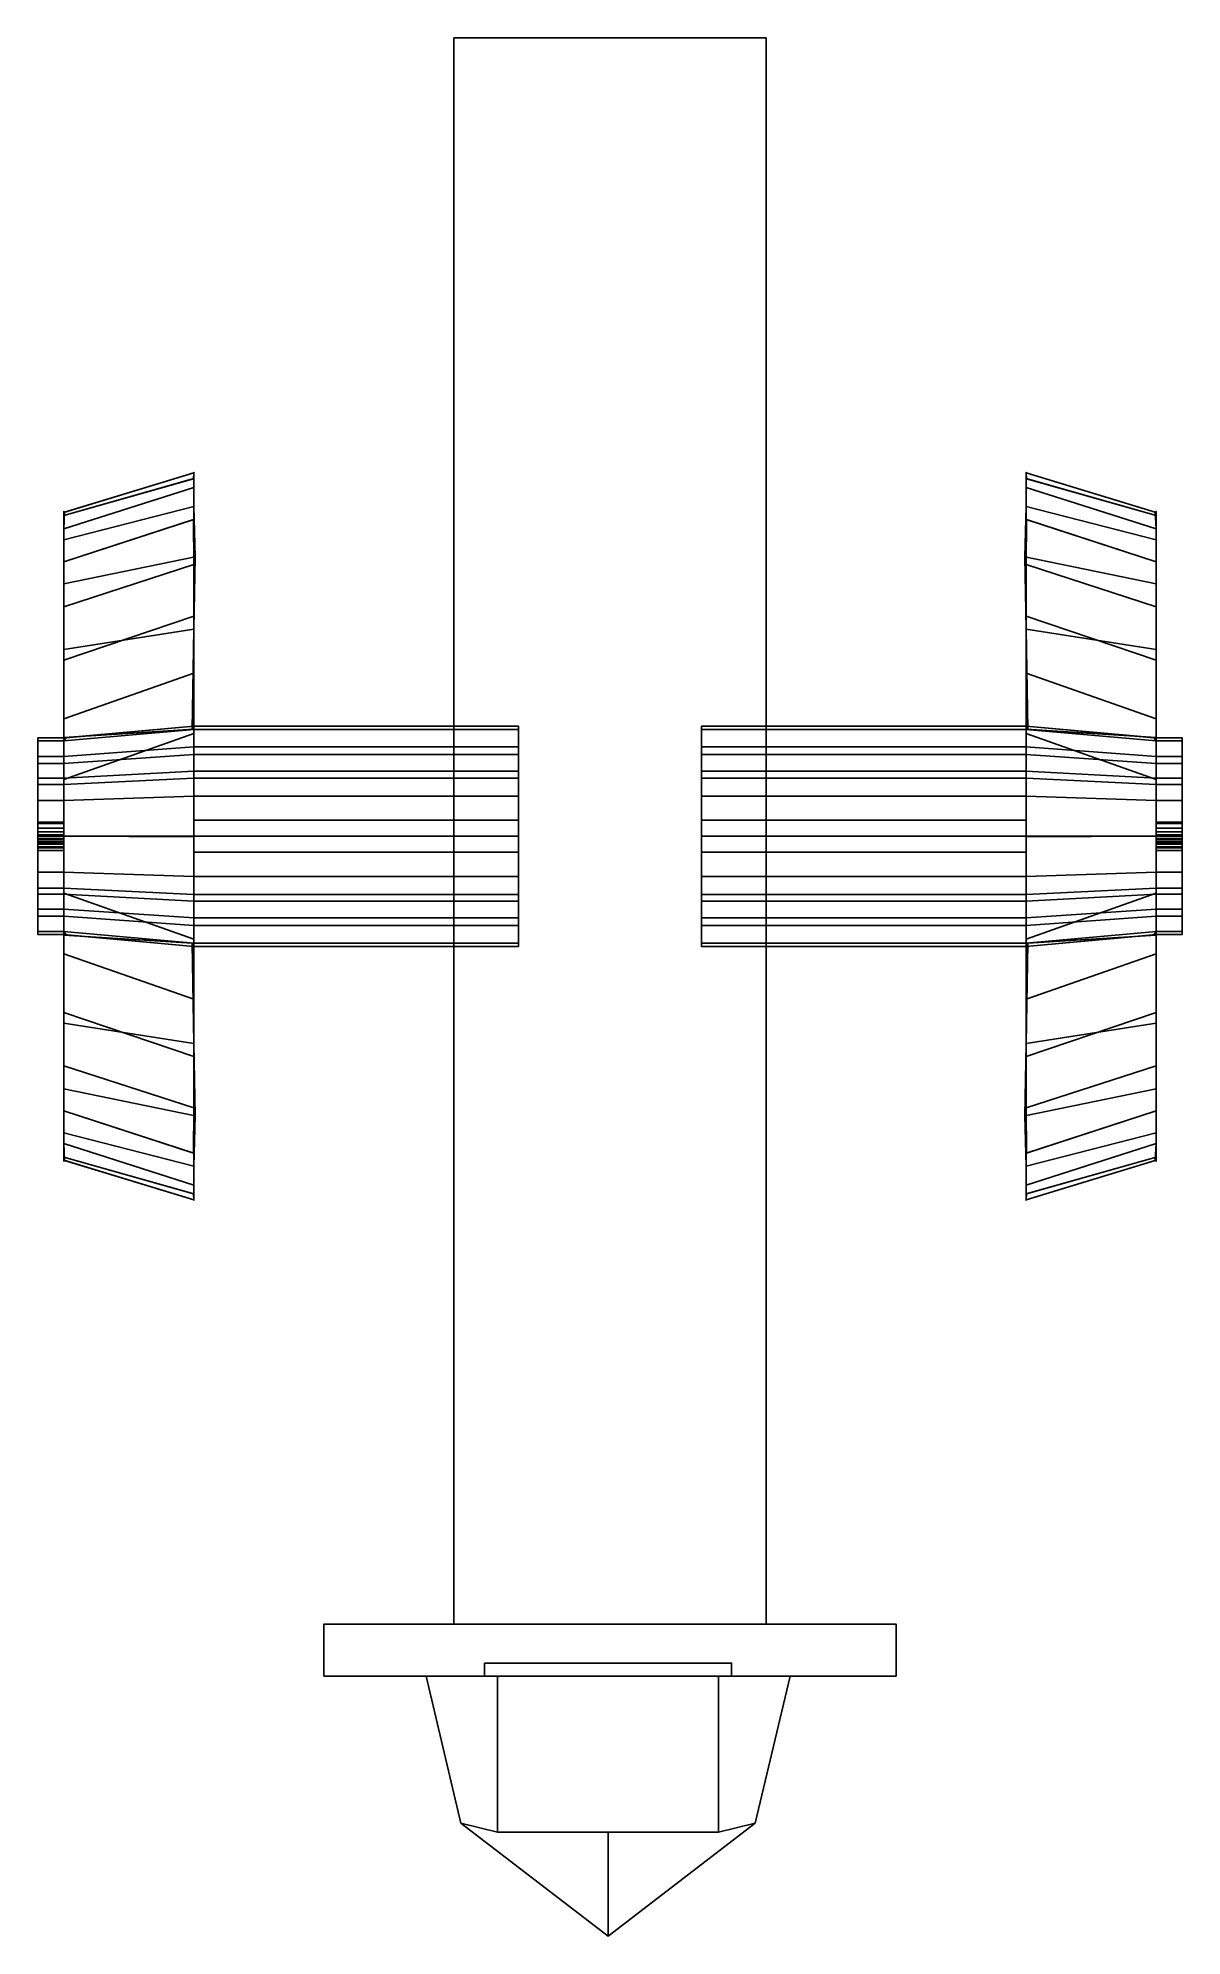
# Model space of a CAD drawing. Extents: x -21.8 to 22.2, y -10 to 63.
import ezdxf

# ---------------------------------------------------------------- set-up
doc = ezdxf.new("R2010")
doc.units = 0
doc.header["$MEASUREMENT"] = 0
doc.layers.get('0').update_dxf_attribs({"linetype": 'CONTINUOUS'})

msp = doc.modelspace()

# ---------------------------------------------------------------- linework, layer by layer
for points in [[(-5.834, 62.975, 43), (-5.834, 1.975, 43), (-5.834, 1.975, -40), (-5.834, 62.975, -40)], [(6.166, 1.975, 43), (-5.834, 1.975, 43), (-5.834, 62.975, 43), (6.166, 62.975, 43)], [(6.166, 1.975, -40), (-5.834, 1.975, -40), (-5.834, 62.975, -40), (6.166, 62.975, -40)], [(6.166, 62.975, 43), (-5.834, 62.975, 43), (-5.834, 62.975, -40), (6.166, 62.975, -40)], [(6.166, 1.975, 43), (6.166, 62.975, 43), (6.166, 62.975, -40), (6.166, 1.975, -40)], [(-10.834, -0.025, 67.5), (-10.834, 1.975, 67.5), (-10.834, 1.975, -67.5), (-10.834, -0.025, -67.5)], [(-10.834, -0.025, 67.5), (-10.834, 1.975, 67.5), (11.166, 1.975, 67.5), (11.166, -0.025, 67.5)], [(-10.834, 1.975, -67.5), (-10.834, -0.025, -67.5), (11.166, -0.025, -67.5), (11.166, 1.975, -67.5)], [(11.166, 1.975, -40), (11.166, 1.975, -67.5), (-10.834, 1.975, -67.5), (-10.834, 1.975, -40)], [(-5.834, 1.975, 43), (-10.834, 1.975, 43), (-10.834, 1.975, -40), (-5.834, 1.975, -40)], [(11.166, 1.975, 67.5), (11.166, 1.975, 43), (-10.834, 1.975, 43), (-10.834, 1.975, 67.5)], [(11.166, 1.975, 43), (6.166, 1.975, 43), (6.166, 1.975, -40), (11.166, 1.975, -40)], [(11.166, -0.025, -67.5), (11.166, 1.975, -67.5), (11.166, 1.975, 67.5), (11.166, -0.025, 67.5)], [(-4.66, -0.025, -14.9), (-4.66, 0.475, -14.9), (-4.66, 0.475, 10.1), (-4.66, -0.025, 10.1)], [(-4.66, -0.025, 10.1), (-4.66, 0.475, 10.1), (4.84, 0.475, 10.1), (4.84, -0.025, 10.1)], [(4.84, 0.475, -14.9), (4.84, -0.025, -14.9), (-4.66, -0.025, -14.9), (-4.66, 0.475, -14.9)], [(4.84, 0.475, 10.1), (4.84, -0.025, 10.1), (4.84, -0.025, -14.9), (4.84, 0.475, -14.9)], [(11.166, -0.025, -67.5), (-10.834, -0.025, -67.5), (-10.834, -0.025, 67.5), (11.166, -0.025, 67.5)], [(-4.16, -0.025, 34.55), (-4.16, -6.025, 34.55), (-5.567, -5.682, 24.55), (-6.91, -0.025, 24.55)], [(-5.567, -5.682, 24.55), (-6.91, -0.025, 24.55), (-4.16, -0.025, 14.55), (-4.16, -6.025, 14.55)], [(-4.16, -0.025, 14.55), (-4.16, -6.025, 14.55), (-4.16, -6.025, 10.1), (-4.16, -0.025, 10.1)], [(4.34, -0.025, 14.55), (-4.16, -0.025, 14.55), (-4.16, -0.025, 10.1), (4.34, -0.025, 10.1)], [(-4.16, -0.025, 14.55), (4.34, -0.025, 14.55), (4.34, -6.025, 14.55), (-4.16, -6.025, 14.55)], [(-4.16, -0.025, 10.1), (-4.16, -6.025, 10.1), (4.34, -6.025, 10.1), (4.34, -0.025, 10.1)], [(-4.16, -0.025, 39), (-4.16, -6.025, 39), (-4.16, -6.025, 34.55), (-4.16, -0.025, 34.55)], [(4.34, -0.025, 39), (-4.16, -0.025, 39), (-4.16, -0.025, 34.55), (4.34, -0.025, 34.55)], [(-4.16, -0.025, 39), (4.34, -0.025, 39), (4.34, -6.025, 39), (-4.16, -6.025, 39)], [(-4.16, -0.025, 34.55), (-4.16, -6.025, 34.55), (4.34, -6.025, 34.55), (4.34, -0.025, 34.55)], [(4.34, -6.025, 14.55), (4.34, -0.025, 14.55), (4.34, -0.025, 10.1), (4.34, -6.025, 10.1)], [(4.34, -6.025, 39), (4.34, -0.025, 39), (4.34, -0.025, 34.55), (4.34, -6.025, 34.55)], [(4.34, -6.025, 34.55), (4.34, -0.025, 34.55), (7.09, -0.025, 24.55), (5.747, -5.682, 24.55)], [(5.747, -5.682, 24.55), (7.09, -0.025, 24.55), (4.34, -0.025, 14.55), (4.34, -6.025, 14.55)], [(-4.16, -6.025, 34.55), (0.09, -6.025, 34.55), (0.09, -10.025, 24.55), (-5.567, -5.682, 24.55)], [(-5.567, -5.682, 24.55), (0.09, -10.025, 24.55), (0.09, -6.025, 14.55), (-4.16, -6.025, 14.55)], [(0.09, -6.025, 34.55), (4.34, -6.025, 34.55), (5.747, -5.682, 24.55), (0.09, -10.025, 24.55)], [(0.09, -10.025, 24.55), (5.747, -5.682, 24.55), (4.34, -6.025, 14.55), (0.09, -6.025, 14.55)], [(-4.16, -6.025, 10.1), (4.34, -6.025, 10.1), (4.34, -6.025, 14.55), (-4.16, -6.025, 14.55)], [(-4.16, -6.025, 34.55), (4.34, -6.025, 34.55), (4.34, -6.025, 39), (-4.16, -6.025, 39)]]:
    msp.add_3dface(points)
at = {"linetype": 'Continuous'}
for points in [[(-20.834, 44.61, 3.503), (-15.847, 46.025, 4.095), (-15.834, 46.253, 0.781), (-20.834, 44.727, 0.453)], [(-20.807, 44.736, 0.454), (-15.834, 46.253, 0.781), (-15.834, 45.691, -2.489), (-20.834, 44.092, -2.565)], [(-20.834, 43.674, 6.622), (-15.834, 44.954, 7.43), (-15.834, 46.028, 4.097), (-20.834, 44.61, 3.503)], [(-15.834, 46.271, 1.5), (-15.834, 42.762, -7.77), (-15.834, 32.271, -12.5), (-15.834, 46.271, 1.5)], [(-15.834, 32.271, 15.5), (-15.834, 42.5, 11.06), (-15.834, 46.271, 1.5), (-15.834, 32.271, 15.5)], [(-15.834, 34.771, 1.74), (-15.834, 40.401, 7.37), (-15.834, 46.271, 1.5), (-15.834, 34.771, -10)], [(16.166, 46.271, 1.5), (16.166, 32.271, -12.5), (16.166, 42.762, -7.77), (16.166, 46.271, 1.5)], [(16.166, 32.271, 15.5), (16.166, 46.271, 1.5), (16.166, 42.5, 11.06), (16.166, 32.271, 15.5)], [(16.166, 34.771, -10), (16.166, 46.271, 1.5), (16.166, 40.401, 7.37), (16.166, 34.771, 1.74)], [(21.166, 44.727, 0.453), (16.166, 46.253, 0.781), (16.179, 46.025, 4.095), (21.166, 44.61, 3.503)], [(21.166, 44.092, -2.565), (16.166, 45.691, -2.489), (16.166, 46.253, 0.781), (21.139, 44.736, 0.454)], [(21.166, 44.61, 3.503), (16.166, 46.028, 4.097), (16.166, 44.954, 7.43), (21.166, 43.674, 6.622)], [(-20.834, 44.092, -2.565), (-15.834, 45.691, -2.489), (-15.834, 44.46, -5.388), (-20.834, 42.829, -5.192)], [(21.166, 42.829, -5.192), (16.166, 44.46, -5.388), (16.166, 45.691, -2.489), (21.166, 44.092, -2.565)], [(-20.834, 41.986, 9.366), (-15.785, 43.025, 10.388), (-15.834, 44.954, 7.43), (-20.834, 43.674, 6.622)], [(-20.834, 44.771, 1.5), (-20.834, 41.638, -6.777), (-20.834, 32.271, -11), (-20.834, 44.771, 1.5)], [(-20.834, 32.271, 14), (-20.834, 41.404, 10.035), (-20.834, 44.771, 1.5), (-20.834, 32.271, 14)], [(-20.834, 34.504, 1.715), (-20.834, 39.53, 6.741), (-20.834, 44.771, 1.5), (-20.834, 34.504, -8.768)], [(21.166, 43.674, 6.622), (16.166, 44.954, 7.43), (16.117, 43.025, 10.388), (21.166, 41.986, 9.366)], [(21.166, 44.771, 1.5), (21.166, 32.271, -11), (21.166, 41.638, -6.777), (21.166, 44.771, 1.5)], [(21.166, 32.271, 14), (21.166, 44.771, 1.5), (21.166, 41.404, 10.035), (21.166, 32.271, 14)], [(21.166, 34.504, -8.768), (21.166, 44.771, 1.5), (21.166, 39.53, 6.741), (21.166, 34.504, 1.715)], [(-20.834, 42.829, -5.192), (-15.853, 44.453, -5.387), (-15.834, 42.72, -7.818), (-20.834, 41.099, -7.35)], [(21.166, 41.099, -7.35), (16.166, 42.72, -7.818), (16.185, 44.453, -5.387), (21.166, 42.829, -5.192)], [(-20.834, 39.454, 11.73), (-15.834, 40.236, 13.014), (-15.785, 43.025, 10.388), (-20.834, 41.986, 9.366)], [(-20.834, 41.099, -7.35), (-15.834, 42.72, -7.818), (-15.834, 40.74, -9.648), (-20.834, 39.045, -9.006)], [(-15.834, 32.271, -12.5), (-15.834, 37.453, -11.506), (-15.834, 42.762, -7.77), (-15.834, 32.271, -12.5)], [(-15.834, 32.271, 15.5), (-15.834, 42.5, 11.06), (-15.834, 37.738, 14.389), (-15.834, 32.271, 15.5)], [(21.166, 41.986, 9.366), (16.117, 43.025, 10.388), (16.166, 40.236, 13.014), (21.166, 39.454, 11.73)], [(16.166, 32.271, -12.5), (16.166, 42.762, -7.77), (16.166, 37.453, -11.506), (16.166, 32.271, -12.5)], [(21.166, 39.045, -9.006), (16.166, 40.74, -9.648), (16.166, 42.72, -7.818), (21.166, 41.099, -7.35)], [(16.166, 32.271, 15.5), (16.166, 37.738, 14.389), (16.166, 42.5, 11.06), (16.166, 32.271, 15.5)], [(-20.834, 32.271, -11), (-20.834, 36.898, -10.112), (-20.834, 41.638, -6.777), (-20.834, 32.271, -11)], [(21.166, 32.271, -11), (21.166, 41.638, -6.777), (21.166, 36.898, -10.112), (21.166, 32.271, -11)], [(-20.834, 32.271, 14), (-20.834, 41.404, 10.035), (-20.834, 37.152, 13.008), (-20.834, 32.271, 14)], [(21.166, 32.271, 14), (21.166, 37.152, 13.008), (21.166, 41.404, 10.035), (21.166, 32.271, 14)], [(-20.834, 39.045, -9.006), (-15.834, 40.74, -9.648), (-15.834, 38.542, -11.017), (-20.834, 36.793, -10.153)], [(-20.834, 36.074, 13.408), (-15.902, 36.381, 14.862), (-15.834, 40.236, 13.014), (-20.834, 39.454, 11.73)], [(-15.834, 34.509, 8.791), (-15.834, 35.414, 8.039), (-15.834, 40.401, 7.37), (-15.834, 39.271, 8.5)], [(-15.834, 35.414, 8.039), (-15.834, 36.379, 6.27), (-15.834, 40.401, 7.37), (-15.834, 35.414, 8.039)], [(-15.834, 36.379, 6.27), (-15.834, 36.506, 4.818), (-15.834, 40.401, 7.37), (-15.834, 36.379, 6.27)], [(-15.834, 36.506, 4.818), (-15.834, 35.708, 2.677), (-15.834, 40.401, 7.37), (-15.834, 36.506, 4.818)], [(21.166, 36.793, -10.153), (16.166, 38.542, -11.017), (16.166, 40.74, -9.648), (21.166, 39.045, -9.006)], [(16.166, 39.271, 8.5), (16.166, 40.401, 7.37), (16.166, 35.414, 8.039), (16.166, 34.509, 8.791)], [(16.166, 35.414, 8.039), (16.166, 40.401, 7.37), (16.166, 36.379, 6.27), (16.166, 35.414, 8.039)], [(16.166, 36.379, 6.27), (16.166, 40.401, 7.37), (16.166, 36.506, 4.818), (16.166, 36.379, 6.27)], [(16.166, 36.506, 4.818), (16.166, 40.401, 7.37), (16.166, 35.708, 2.677), (16.166, 36.506, 4.818)], [(21.166, 39.454, 11.73), (16.166, 40.236, 13.014), (16.234, 36.381, 14.862), (21.166, 36.074, 13.408)], [(-20.834, 34.269, 8.01), (-20.834, 35.077, 7.338), (-20.834, 39.53, 6.741), (-20.834, 38.521, 7.75)], [(-20.834, 35.077, 7.338), (-20.834, 35.938, 5.759), (-20.834, 39.53, 6.741), (-20.834, 35.077, 7.338)], [(-20.834, 35.938, 5.759), (-20.834, 36.052, 4.463), (-20.834, 39.53, 6.741), (-20.834, 35.938, 5.759)], [(-20.834, 36.052, 4.463), (-20.834, 35.34, 2.551), (-20.834, 39.53, 6.741), (-20.834, 36.052, 4.463)], [(21.166, 38.521, 7.75), (21.166, 39.53, 6.741), (21.166, 35.077, 7.338), (21.166, 34.269, 8.01)], [(21.166, 35.077, 7.338), (21.166, 39.53, 6.741), (21.166, 35.938, 5.759), (21.166, 35.077, 7.338)], [(21.166, 35.938, 5.759), (21.166, 39.53, 6.741), (21.166, 36.052, 4.463), (21.166, 35.938, 5.759)], [(21.166, 36.052, 4.463), (21.166, 39.53, 6.741), (21.166, 35.34, 2.551), (21.166, 36.052, 4.463)], [(-15.834, 32.271, 9.427), (-15.834, 34.509, 8.791), (-15.834, 39.271, 8.5), (-15.834, 38.207, 9.564)], [(16.166, 38.207, 9.564), (16.166, 39.271, 8.5), (16.166, 34.509, 8.791), (16.166, 32.271, 9.427)], [(-20.834, 36.793, -10.153), (-15.834, 38.542, -11.017), (-15.834, 36.222, -11.931), (-20.834, 34.454, -10.808)], [(-20.834, 32.271, 8.578), (-20.834, 34.269, 8.01), (-20.834, 38.521, 7.75), (-20.834, 37.571, 8.7)], [(-15.834, 32.271, 9.427), (-15.834, 38.207, 9.564), (-15.834, 32.271, 15.5), (-15.834, 32.271, 9.427)], [(21.166, 34.454, -10.808), (16.166, 36.222, -11.931), (16.166, 38.542, -11.017), (21.166, 36.793, -10.153)], [(16.166, 32.271, 9.427), (16.166, 32.271, 15.5), (16.166, 38.207, 9.564), (16.166, 32.271, 9.427)], [(21.166, 37.571, 8.7), (21.166, 38.521, 7.75), (21.166, 34.269, 8.01), (21.166, 32.271, 8.578)], [(-20.834, 32.271, 8.578), (-20.834, 37.571, 8.7), (-20.834, 32.271, 14), (-20.834, 32.271, 8.578)], [(21.166, 32.271, 8.578), (21.166, 32.271, 14), (21.166, 37.571, 8.7), (21.166, 32.271, 8.578)], [(-20.834, 35.34, 2.551), (-15.834, 35.708, 2.677), (-15.834, 36.506, 4.818), (-20.834, 36.052, 4.463)], [(-15.834, 36.379, 6.27), (-20.834, 35.938, 5.759), (-20.753, 36.06, 4.469), (-15.834, 36.506, 4.818)], [(-15.834, 36.379, 6.27), (-15.834, 36.506, 4.818), (-15.834, 28.164, 6.27), (-15.834, 29.129, 8.039)], [(-15.834, 36.506, 4.818), (-15.834, 28.834, 2.677), (-15.834, 28.037, 4.818), (-15.834, 28.164, 6.27)], [(-15.834, 28.834, 2.677), (-15.834, 34.771, 1.74), (-15.834, 35.708, 2.677), (-15.834, 36.506, 4.818)], [(-15.834, 36.379, 6.27), (-15.834, 36.506, 4.818), (-3.351, 36.506, 4.818), (-3.351, 36.379, 6.27)], [(-3.351, 36.506, 4.818), (-3.351, 35.708, 2.677), (-15.834, 35.708, 2.677), (-15.834, 36.506, 4.818)], [(-3.351, 36.379, 6.27), (-3.351, 36.506, 4.818), (-3.351, 28.164, 6.27), (-3.351, 29.129, 8.039)], [(-3.351, 36.506, 4.818), (-3.351, 28.834, 2.677), (-3.351, 28.037, 4.818), (-3.351, 28.164, 6.27)], [(-3.351, 28.834, 2.677), (-3.351, 34.771, 1.74), (-3.351, 35.708, 2.677), (-3.351, 36.506, 4.818)], [(3.683, 29.129, 8.039), (3.683, 28.164, 6.27), (3.683, 36.506, 4.818), (3.683, 36.379, 6.27)], [(3.683, 28.164, 6.27), (3.683, 28.037, 4.818), (3.683, 28.834, 2.677), (3.683, 36.506, 4.818)], [(3.683, 36.506, 4.818), (3.683, 35.708, 2.677), (3.683, 34.771, 1.74), (3.683, 28.834, 2.677)], [(3.683, 36.379, 6.27), (3.683, 36.506, 4.818), (16.166, 36.506, 4.818), (16.166, 36.379, 6.27)], [(16.166, 36.506, 4.818), (16.166, 35.708, 2.677), (3.683, 35.708, 2.677), (3.683, 36.506, 4.818)], [(21.166, 36.052, 4.463), (16.166, 36.506, 4.818), (16.166, 35.708, 2.677), (21.166, 35.34, 2.551)], [(16.166, 36.506, 4.818), (21.085, 36.06, 4.469), (21.166, 35.938, 5.759), (16.166, 36.379, 6.27)], [(16.166, 29.129, 8.039), (16.166, 28.164, 6.27), (16.166, 36.506, 4.818), (16.166, 36.379, 6.27)], [(16.166, 28.164, 6.27), (16.166, 28.037, 4.818), (16.166, 28.834, 2.677), (16.166, 36.506, 4.818)], [(16.166, 36.506, 4.818), (16.166, 35.708, 2.677), (16.166, 34.771, 1.74), (16.166, 28.834, 2.677)], [(-21.834, 35.34, 2.551), (-21.834, 36.052, 4.463), (-21.834, 35.938, 5.759), (-21.834, 34.756, 5.527)], [(-21.834, 35.34, 2.551), (-20.834, 35.34, 2.551), (-20.834, 36.052, 4.463), (-21.834, 36.052, 4.463)], [(-21.834, 36.052, 4.463), (-20.834, 36.052, 4.463), (-20.834, 35.938, 5.759), (-21.834, 35.938, 5.759)], [(-21.834, 34.756, 5.527), (-21.834, 35.938, 5.759), (-21.834, 35.077, 7.338), (-21.834, 34.269, 8.01)], [(-21.834, 35.938, 5.759), (-21.834, 35.077, 7.338), (-20.834, 35.077, 7.338), (-20.834, 35.938, 5.759)], [(-20.834, 32.271, 14), (-15.834, 32.271, 15.5), (-15.834, 36.386, 14.882), (-20.834, 36.074, 13.408)], [(-15.834, 35.414, 8.039), (-20.834, 35.077, 7.338), (-20.834, 35.938, 5.759), (-15.834, 36.379, 6.27)], [(-20.834, 34.454, -10.808), (-15.834, 36.222, -11.931), (-15.834, 32.271, -12.5), (-20.834, 32.271, -11)], [(-20.834, 35.34, 2.551), (-20.834, 36.052, 4.463), (-20.834, 35.938, 5.759), (-20.834, 34.756, 5.527)], [(-20.834, 34.756, 5.527), (-20.834, 35.938, 5.759), (-20.834, 35.077, 7.338), (-20.834, 34.269, 8.01)], [(-15.834, 36.379, 6.27), (-15.834, 29.129, 8.039), (-15.834, 30.034, 8.791), (-15.834, 35.414, 8.039)], [(-3.351, 36.379, 6.27), (-15.834, 36.379, 6.27), (-15.834, 35.414, 8.039), (-3.351, 35.414, 8.039)], [(-3.351, 36.379, 6.27), (-3.351, 29.129, 8.039), (-3.351, 30.034, 8.791), (-3.351, 35.414, 8.039)], [(3.683, 35.414, 8.039), (3.683, 30.034, 8.791), (3.683, 29.129, 8.039), (3.683, 36.379, 6.27)], [(3.683, 35.414, 8.039), (16.166, 35.414, 8.039), (16.166, 36.379, 6.27), (3.683, 36.379, 6.27)], [(21.166, 36.074, 13.408), (16.166, 36.386, 14.882), (16.166, 32.271, 15.5), (21.166, 32.271, 14)], [(16.166, 36.379, 6.27), (21.166, 35.938, 5.759), (21.166, 35.077, 7.338), (16.166, 35.414, 8.039)], [(16.166, 35.414, 8.039), (16.166, 30.034, 8.791), (16.166, 29.129, 8.039), (16.166, 36.379, 6.27)], [(21.166, 32.271, -11), (16.166, 32.271, -12.5), (16.166, 36.222, -11.931), (21.166, 34.454, -10.808)], [(21.166, 34.756, 5.527), (21.166, 35.938, 5.759), (21.166, 36.052, 4.463), (21.166, 35.34, 2.551)], [(22.166, 36.052, 4.463), (21.166, 36.052, 4.463), (21.166, 35.34, 2.551), (22.166, 35.34, 2.551)], [(22.166, 35.938, 5.759), (21.166, 35.938, 5.759), (21.166, 36.052, 4.463), (22.166, 36.052, 4.463)], [(21.166, 34.269, 8.01), (21.166, 35.077, 7.338), (21.166, 35.938, 5.759), (21.166, 34.756, 5.527)], [(21.166, 35.938, 5.759), (21.166, 35.077, 7.338), (22.166, 35.077, 7.338), (22.166, 35.938, 5.759)], [(22.166, 34.756, 5.527), (22.166, 35.938, 5.759), (22.166, 36.052, 4.463), (22.166, 35.34, 2.551)], [(22.166, 34.269, 8.01), (22.166, 35.077, 7.338), (22.166, 35.938, 5.759), (22.166, 34.756, 5.527)], [(-21.834, 29.203, 2.551), (-21.834, 35.34, 2.551), (-21.834, 34.269, 8.01), (-21.834, 30.274, 8.01)], [(-21.834, 35.34, 2.551), (-21.834, 34.504, 1.715), (-21.834, 30.039, 1.715), (-21.834, 29.203, 2.551)], [(-21.834, 34.504, 1.715), (-20.834, 34.504, 1.715), (-20.834, 35.34, 2.551), (-21.834, 35.34, 2.551)], [(-21.834, 35.34, 2.551), (-21.834, 32.288, 2.867), (-21.834, 31.963, 2.867), (-21.834, 29.203, 2.551)], [(-21.834, 35.068, 4.043), (-21.834, 35.34, 2.551), (-21.834, 32.288, 2.867), (-21.834, 32.288, 3.536)], [(-20.834, 35.077, 7.338), (-20.834, 34.269, 8.01), (-21.834, 34.269, 8.01), (-21.834, 35.077, 7.338)], [(-21.834, 35.048, 4.039), (-21.834, 32.288, 3.536), (-21.834, 32.19, 3.663), (-21.834, 32.19, 3.841)], [(-21.834, 32.19, 3.841), (-21.834, 34.756, 5.527), (-21.834, 35.048, 4.039), (-21.834, 32.19, 3.841)], [(-20.834, 35.34, 2.551), (-15.834, 35.708, 2.677), (-15.834, 34.771, 1.74), (-20.834, 34.504, 1.715)], [(-20.834, 35.077, 7.338), (-20.834, 34.269, 8.01), (-15.834, 34.509, 8.791), (-15.834, 35.414, 8.039)], [(-20.834, 29.203, 2.551), (-20.834, 35.34, 2.551), (-20.834, 34.269, 8.01), (-20.834, 30.274, 8.01)], [(-20.834, 35.34, 2.551), (-20.834, 34.504, 1.715), (-20.834, 30.039, 1.715), (-20.834, 29.203, 2.551)], [(-20.834, 35.34, 2.551), (-20.834, 32.288, 2.867), (-20.834, 31.963, 2.867), (-20.834, 29.203, 2.551)], [(-20.834, 35.068, 4.043), (-20.834, 35.34, 2.551), (-20.834, 32.288, 2.867), (-20.834, 32.288, 3.536)], [(-20.834, 35.048, 4.039), (-20.834, 32.288, 3.536), (-20.834, 32.19, 3.663), (-20.834, 32.19, 3.841)], [(-20.834, 32.19, 3.841), (-20.834, 34.756, 5.527), (-20.834, 35.048, 4.039), (-20.834, 32.19, 3.841)], [(-15.834, 35.708, 2.677), (-15.834, 34.771, 1.74), (-3.351, 34.771, 1.74), (-3.351, 35.708, 2.677)], [(-15.834, 34.509, 8.791), (-15.834, 35.414, 8.039), (-15.834, 30.034, 8.791), (-15.834, 32.271, 9.427)], [(-15.834, 35.414, 8.039), (-15.834, 34.509, 8.791), (-3.351, 34.509, 8.791), (-3.351, 35.414, 8.039)], [(-3.351, 34.509, 8.791), (-3.351, 35.414, 8.039), (-3.351, 30.034, 8.791), (-3.351, 32.271, 9.427)], [(3.683, 35.708, 2.677), (3.683, 34.771, 1.74), (16.166, 34.771, 1.74), (16.166, 35.708, 2.677)], [(3.683, 32.271, 9.427), (3.683, 30.034, 8.791), (3.683, 35.414, 8.039), (3.683, 34.509, 8.791)], [(3.683, 35.414, 8.039), (3.683, 34.509, 8.791), (16.166, 34.509, 8.791), (16.166, 35.414, 8.039)], [(21.166, 34.504, 1.715), (16.166, 34.771, 1.74), (16.166, 35.708, 2.677), (21.166, 35.34, 2.551)], [(16.166, 35.414, 8.039), (16.166, 34.509, 8.791), (21.166, 34.269, 8.01), (21.166, 35.077, 7.338)], [(16.166, 32.271, 9.427), (16.166, 30.034, 8.791), (16.166, 35.414, 8.039), (16.166, 34.509, 8.791)], [(21.166, 30.274, 8.01), (21.166, 34.269, 8.01), (21.166, 35.34, 2.551), (21.166, 29.203, 2.551)], [(21.166, 29.203, 2.551), (21.166, 30.039, 1.715), (21.166, 34.504, 1.715), (21.166, 35.34, 2.551)], [(22.166, 35.34, 2.551), (21.166, 35.34, 2.551), (21.166, 34.504, 1.715), (22.166, 34.504, 1.715)], [(21.166, 29.203, 2.551), (21.166, 31.963, 2.867), (21.166, 32.288, 2.867), (21.166, 35.34, 2.551)], [(21.166, 32.288, 3.536), (21.166, 32.288, 2.867), (21.166, 35.34, 2.551), (21.166, 35.068, 4.043)], [(22.166, 35.077, 7.338), (22.166, 34.269, 8.01), (21.166, 34.269, 8.01), (21.166, 35.077, 7.338)], [(21.166, 32.19, 3.841), (21.166, 32.19, 3.663), (21.166, 32.288, 3.536), (21.166, 35.048, 4.039)], [(21.166, 32.19, 3.841), (21.166, 35.048, 4.039), (21.166, 34.756, 5.527), (21.166, 32.19, 3.841)], [(22.166, 30.274, 8.01), (22.166, 34.269, 8.01), (22.166, 35.34, 2.551), (22.166, 29.203, 2.551)], [(22.166, 29.203, 2.551), (22.166, 30.039, 1.715), (22.166, 34.504, 1.715), (22.166, 35.34, 2.551)], [(22.166, 29.203, 2.551), (22.166, 31.963, 2.867), (22.166, 32.288, 2.867), (22.166, 35.34, 2.551)], [(22.166, 32.288, 3.536), (22.166, 32.288, 2.867), (22.166, 35.34, 2.551), (22.166, 35.068, 4.043)], [(22.166, 32.19, 3.841), (22.166, 32.19, 3.663), (22.166, 32.288, 3.536), (22.166, 35.048, 4.039)], [(22.166, 32.19, 3.841), (22.166, 35.048, 4.039), (22.166, 34.756, 5.527), (22.166, 32.19, 3.841)], [(-21.834, 34.756, 5.527), (-21.834, 32.331, 5.965), (-21.834, 32.149, 6.096), (-21.834, 32.149, 6.252)], [(-21.834, 32.149, 6.252), (-21.834, 34.513, 6.768), (-21.834, 34.756, 5.527), (-21.834, 32.149, 6.252)], [(-21.834, 34.756, 5.527), (-21.834, 32.438, 5.282), (-21.834, 32.331, 5.417), (-21.834, 32.331, 5.965)], [(-21.834, 34.756, 5.527), (-21.834, 32.291, 4.977), (-21.834, 32.438, 5.077), (-21.834, 32.438, 5.282)], [(-21.834, 34.756, 5.527), (-21.834, 32.19, 3.841), (-21.834, 32.291, 3.953), (-21.834, 32.291, 4.977)], [(-21.834, 34.513, 6.768), (-21.834, 32.766, 7.293), (-21.834, 32.766, 7.617), (-21.834, 34.269, 8.01)], [(-21.834, 32.313, 6.924), (-21.834, 32.313, 7.293), (-21.834, 32.766, 7.293), (-21.834, 34.513, 6.768)], [(-21.834, 32.589, 6.572), (-21.834, 32.589, 6.722), (-21.834, 32.313, 6.924), (-21.834, 34.513, 6.768)], [(-21.834, 32.149, 6.252), (-21.834, 32.321, 6.357), (-21.834, 32.321, 6.504), (-21.834, 34.513, 6.768)], [(-21.834, 34.513, 6.768), (-21.834, 33.417, 6.636), (-21.834, 32.321, 6.504), (-21.834, 32.589, 6.572)], [(-21.834, 30.039, -3.922), (-21.834, 34.504, -3.922), (-21.834, 34.504, 1.715), (-21.834, 30.039, 1.715)], [(-21.834, 34.504, -3.922), (-21.834, 34.266, -4.925), (-21.834, 33.65, -5.678), (-21.834, 32.819, -6.086)], [(-21.834, 31.724, -6.086), (-21.834, 32.819, -6.086), (-21.834, 34.504, -3.922), (-21.834, 30.039, -3.922)], [(-20.834, 34.266, -4.925), (-20.834, 34.504, -3.922), (-21.834, 34.504, -3.922), (-21.834, 34.266, -4.925)], [(-20.834, 34.504, -3.922), (-20.834, 34.504, 1.715), (-21.834, 34.504, 1.715), (-21.834, 34.504, -3.922)], [(-20.834, 34.504, 1.715), (-15.834, 34.771, 1.715), (-15.834, 34.771, -4.573), (-20.834, 34.504, -3.922)], [(-20.834, 34.266, -4.925), (-20.834, 34.504, -3.922), (-15.834, 34.771, -4.573), (-15.834, 34.505, -5.696)], [(-20.834, 34.756, 5.527), (-20.834, 32.331, 5.965), (-20.834, 32.149, 6.096), (-20.834, 32.149, 6.252)], [(-20.834, 32.149, 6.252), (-20.834, 34.513, 6.768), (-20.834, 34.756, 5.527), (-20.834, 32.149, 6.252)], [(-20.834, 34.756, 5.527), (-20.834, 32.438, 5.282), (-20.834, 32.331, 5.417), (-20.834, 32.331, 5.965)], [(-20.834, 34.756, 5.527), (-20.834, 32.291, 4.977), (-20.834, 32.438, 5.077), (-20.834, 32.438, 5.282)], [(-20.834, 34.756, 5.527), (-20.834, 32.19, 3.841), (-20.834, 32.291, 3.953), (-20.834, 32.291, 4.977)], [(-20.834, 34.513, 6.768), (-20.834, 32.766, 7.293), (-20.834, 32.766, 7.617), (-20.834, 34.269, 8.01)], [(-20.834, 32.313, 6.924), (-20.834, 32.313, 7.293), (-20.834, 32.766, 7.293), (-20.834, 34.513, 6.768)], [(-20.834, 32.589, 6.572), (-20.834, 32.589, 6.722), (-20.834, 32.313, 6.924), (-20.834, 34.513, 6.768)], [(-20.834, 32.149, 6.252), (-20.834, 32.321, 6.357), (-20.834, 32.321, 6.504), (-20.834, 34.513, 6.768)], [(-20.834, 34.513, 6.768), (-20.834, 33.417, 6.636), (-20.834, 32.321, 6.504), (-20.834, 32.589, 6.572)], [(-20.834, 34.269, 8.01), (-20.834, 32.271, 8.578), (-15.834, 32.291, 9.427), (-15.834, 34.509, 8.791)], [(-15.834, 33.815, -6.539), (-15.834, 34.505, -5.696), (-20.834, 34.266, -4.925), (-20.834, 33.65, -5.678)], [(-20.834, 34.504, -8.768), (-20.834, 33.94, -9.331), (-20.834, 34.266, -4.925), (-20.834, 34.504, -3.922)], [(-20.834, 30.039, -3.922), (-20.834, 34.504, -3.922), (-20.834, 34.504, 1.715), (-20.834, 30.039, 1.715)], [(-20.834, 34.504, -3.922), (-20.834, 34.266, -4.925), (-20.834, 33.65, -5.678), (-20.834, 32.819, -6.086)], [(-20.834, 31.724, -6.086), (-20.834, 32.819, -6.086), (-20.834, 34.504, -3.922), (-20.834, 30.039, -3.922)], [(-15.834, 34.771, -10), (-15.834, 34.141, -10.631), (-15.834, 34.505, -5.696), (-15.834, 34.771, -4.573)], [(-15.834, 28.834, 2.677), (-15.834, 34.771, 1.74), (-15.834, 29.771, 1.74), (-15.834, 28.834, 2.677)], [(-15.834, 29.771, -4.573), (-15.834, 34.771, -4.573), (-15.834, 34.771, 1.74), (-15.834, 29.771, 1.74)], [(-15.834, 34.771, -4.573), (-15.834, 30.728, -6.539), (-15.834, 30.038, -5.696), (-15.834, 29.771, -4.573)], [(-15.834, 30.728, -6.539), (-15.834, 33.815, -6.539), (-15.834, 34.505, -5.696), (-15.834, 34.771, -4.573)], [(-15.834, 34.771, 1.74), (-3.351, 34.771, 1.74), (-3.351, 34.771, -4.573), (-15.834, 34.771, -4.573)], [(-15.834, 34.771, -4.573), (-15.834, 34.505, -5.696), (-3.351, 34.505, -5.696), (-3.351, 34.771, -4.573)], [(-3.351, 34.509, 8.791), (-3.351, 32.271, 9.427), (-15.834, 32.271, 9.427), (-15.834, 34.509, 8.791)], [(-15.834, 34.141, -10.631), (-15.834, 33.815, -6.539), (-15.834, 34.505, -5.696), (-15.834, 34.141, -10.631)], [(-3.351, 34.505, -5.696), (-3.351, 33.815, -6.539), (-15.834, 33.815, -6.539), (-15.834, 34.505, -5.696)], [(-3.351, 28.834, 2.677), (-3.351, 34.771, 1.74), (-3.351, 29.771, 1.74), (-3.351, 28.834, 2.677)], [(-3.351, 29.771, -4.573), (-3.351, 34.771, -4.573), (-3.351, 34.771, 1.74), (-3.351, 29.771, 1.74)], [(-3.351, 34.771, -4.573), (-3.351, 30.728, -6.539), (-3.351, 30.038, -5.696), (-3.351, 29.771, -4.573)], [(-3.351, 30.728, -6.539), (-3.351, 33.815, -6.539), (-3.351, 34.505, -5.696), (-3.351, 34.771, -4.573)], [(3.683, 28.834, 2.677), (3.683, 29.771, 1.74), (3.683, 34.771, 1.74), (3.683, 28.834, 2.677)], [(3.683, 29.771, 1.74), (3.683, 34.771, 1.74), (3.683, 34.771, -4.573), (3.683, 29.771, -4.573)], [(3.683, 29.771, -4.573), (3.683, 30.038, -5.696), (3.683, 30.728, -6.539), (3.683, 34.771, -4.573)], [(3.683, 34.771, -4.573), (3.683, 34.505, -5.696), (3.683, 33.815, -6.539), (3.683, 30.728, -6.539)], [(16.166, 34.771, -4.573), (3.683, 34.771, -4.573), (3.683, 34.771, 1.74), (16.166, 34.771, 1.74)], [(3.683, 34.771, -4.573), (3.683, 34.505, -5.696), (16.166, 34.505, -5.696), (16.166, 34.771, -4.573)], [(16.166, 34.509, 8.791), (16.166, 32.271, 9.427), (3.683, 32.271, 9.427), (3.683, 34.509, 8.791)], [(16.166, 34.505, -5.696), (16.166, 33.815, -6.539), (3.683, 33.815, -6.539), (3.683, 34.505, -5.696)], [(16.166, 34.771, -4.573), (16.166, 34.505, -5.696), (16.166, 34.141, -10.631), (16.166, 34.771, -10)], [(21.166, 34.504, -3.922), (16.166, 34.771, -4.573), (16.166, 34.771, 1.715), (21.166, 34.504, 1.715)], [(16.166, 34.505, -5.696), (16.166, 34.771, -4.573), (21.166, 34.504, -3.922), (21.166, 34.266, -4.925)], [(16.166, 28.834, 2.677), (16.166, 29.771, 1.74), (16.166, 34.771, 1.74), (16.166, 28.834, 2.677)], [(16.166, 29.771, 1.74), (16.166, 34.771, 1.74), (16.166, 34.771, -4.573), (16.166, 29.771, -4.573)], [(16.166, 29.771, -4.573), (16.166, 30.038, -5.696), (16.166, 30.728, -6.539), (16.166, 34.771, -4.573)], [(16.166, 34.771, -4.573), (16.166, 34.505, -5.696), (16.166, 33.815, -6.539), (16.166, 30.728, -6.539)], [(16.166, 34.509, 8.791), (16.166, 32.291, 9.427), (21.166, 32.271, 8.578), (21.166, 34.269, 8.01)], [(16.166, 34.141, -10.631), (16.166, 34.505, -5.696), (16.166, 33.815, -6.539), (16.166, 34.141, -10.631)], [(21.166, 33.65, -5.678), (21.166, 34.266, -4.925), (16.166, 34.505, -5.696), (16.166, 33.815, -6.539)], [(21.166, 32.149, 6.252), (21.166, 32.149, 6.096), (21.166, 32.331, 5.965), (21.166, 34.756, 5.527)], [(21.166, 32.149, 6.252), (21.166, 34.756, 5.527), (21.166, 34.513, 6.768), (21.166, 32.149, 6.252)], [(21.166, 32.331, 5.965), (21.166, 32.331, 5.417), (21.166, 32.438, 5.282), (21.166, 34.756, 5.527)], [(21.166, 32.438, 5.282), (21.166, 32.438, 5.077), (21.166, 32.291, 4.977), (21.166, 34.756, 5.527)], [(21.166, 32.291, 4.977), (21.166, 32.291, 3.953), (21.166, 32.19, 3.841), (21.166, 34.756, 5.527)], [(21.166, 34.269, 8.01), (21.166, 32.766, 7.617), (21.166, 32.766, 7.293), (21.166, 34.513, 6.768)], [(21.166, 34.513, 6.768), (21.166, 32.766, 7.293), (21.166, 32.313, 7.293), (21.166, 32.313, 6.924)], [(21.166, 34.513, 6.768), (21.166, 32.313, 6.924), (21.166, 32.589, 6.722), (21.166, 32.589, 6.572)], [(21.166, 34.513, 6.768), (21.166, 32.321, 6.504), (21.166, 32.321, 6.357), (21.166, 32.149, 6.252)], [(21.166, 32.589, 6.572), (21.166, 32.321, 6.504), (21.166, 33.417, 6.636), (21.166, 34.513, 6.768)], [(21.166, 34.504, -3.922), (21.166, 34.266, -4.925), (21.166, 33.94, -9.331), (21.166, 34.504, -8.768)], [(21.166, 30.039, 1.715), (21.166, 34.504, 1.715), (21.166, 34.504, -3.922), (21.166, 30.039, -3.922)], [(21.166, 32.819, -6.086), (21.166, 33.65, -5.678), (21.166, 34.266, -4.925), (21.166, 34.504, -3.922)], [(21.166, 30.039, -3.922), (21.166, 34.504, -3.922), (21.166, 32.819, -6.086), (21.166, 31.724, -6.086)], [(22.166, 34.266, -4.925), (22.166, 34.504, -3.922), (21.166, 34.504, -3.922), (21.166, 34.266, -4.925)], [(22.166, 34.504, -3.922), (22.166, 34.504, 1.715), (21.166, 34.504, 1.715), (21.166, 34.504, -3.922)], [(22.166, 32.149, 6.252), (22.166, 32.149, 6.096), (22.166, 32.331, 5.965), (22.166, 34.756, 5.527)], [(22.166, 32.149, 6.252), (22.166, 34.756, 5.527), (22.166, 34.513, 6.768), (22.166, 32.149, 6.252)], [(22.166, 32.331, 5.965), (22.166, 32.331, 5.417), (22.166, 32.438, 5.282), (22.166, 34.756, 5.527)], [(22.166, 32.438, 5.282), (22.166, 32.438, 5.077), (22.166, 32.291, 4.977), (22.166, 34.756, 5.527)], [(22.166, 32.291, 4.977), (22.166, 32.291, 3.953), (22.166, 32.19, 3.841), (22.166, 34.756, 5.527)], [(22.166, 34.269, 8.01), (22.166, 32.766, 7.617), (22.166, 32.766, 7.293), (22.166, 34.513, 6.768)], [(22.166, 34.513, 6.768), (22.166, 32.766, 7.293), (22.166, 32.313, 7.293), (22.166, 32.313, 6.924)], [(22.166, 34.513, 6.768), (22.166, 32.313, 6.924), (22.166, 32.589, 6.722), (22.166, 32.589, 6.572)], [(22.166, 34.513, 6.768), (22.166, 32.321, 6.504), (22.166, 32.321, 6.357), (22.166, 32.149, 6.252)], [(22.166, 32.589, 6.572), (22.166, 32.321, 6.504), (22.166, 33.417, 6.636), (22.166, 34.513, 6.768)], [(22.166, 30.039, 1.715), (22.166, 34.504, 1.715), (22.166, 34.504, -3.922), (22.166, 30.039, -3.922)], [(22.166, 32.819, -6.086), (22.166, 33.65, -5.678), (22.166, 34.266, -4.925), (22.166, 34.504, -3.922)], [(22.166, 30.039, -3.922), (22.166, 34.504, -3.922), (22.166, 32.819, -6.086), (22.166, 31.724, -6.086)], [(-21.834, 34.269, 8.01), (-21.834, 30.274, 8.01), (-21.834, 32.271, 8.578), (-21.834, 34.269, 8.01)], [(-21.834, 34.269, 8.01), (-21.834, 32.271, 8.578), (-20.834, 32.271, 8.578), (-20.834, 34.269, 8.01)], [(-21.834, 30.274, 8.01), (-21.834, 31.989, 7.617), (-21.834, 32.766, 7.617), (-21.834, 34.269, 8.01)], [(-21.834, 33.65, -5.678), (-20.834, 33.65, -5.678), (-20.834, 34.266, -4.925), (-21.834, 34.266, -4.925)], [(-20.834, 33.65, -5.678), (-20.834, 32.819, -6.086), (-21.834, 32.819, -6.086), (-21.834, 33.65, -5.678)], [(-20.834, 34.269, 8.01), (-20.834, 30.274, 8.01), (-20.834, 32.271, 8.578), (-20.834, 34.269, 8.01)], [(-20.834, 30.274, 8.01), (-20.834, 31.989, 7.617), (-20.834, 32.766, 7.617), (-20.834, 34.269, 8.01)], [(-20.834, 33.94, -9.331), (-20.834, 33.65, -5.678), (-20.834, 34.266, -4.925), (-20.834, 33.94, -9.331)], [(-20.834, 32.819, -6.086), (-20.834, 33.94, -9.331), (-20.834, 32.271, -11), (-20.834, 32.271, -6.154)], [(-20.834, 33.94, -9.331), (-20.834, 33.94, -9.331), (-20.834, 32.819, -6.086), (-20.834, 33.65, -5.678)], [(-15.834, 32.271, -7.073), (-20.834, 32.271, -6.154), (-20.834, 33.65, -5.678), (-15.834, 33.815, -6.539)], [(-15.834, 32.885, -6.996), (-15.834, 34.141, -10.631), (-15.834, 32.271, -12.5), (-15.834, 32.271, -7.073)], [(-15.834, 34.141, -10.631), (-15.834, 34.141, -10.631), (-15.834, 32.885, -6.996), (-15.834, 33.815, -6.539)], [(-15.834, 32.271, -6.539), (-15.834, 32.271, -7.073), (-15.834, 32.885, -6.996), (-15.834, 33.815, -6.539)], [(-15.834, 33.815, -6.539), (-15.834, 32.885, -6.996), (-3.351, 32.885, -6.996), (-3.351, 33.815, -6.539)], [(-3.351, 32.271, -6.539), (-3.351, 32.271, -7.073), (-3.351, 32.885, -6.996), (-3.351, 33.815, -6.539)], [(3.683, 33.815, -6.539), (3.683, 32.885, -6.996), (3.683, 32.271, -7.073), (3.683, 32.271, -6.539)], [(3.683, 33.815, -6.539), (3.683, 32.885, -6.996), (16.166, 32.885, -6.996), (16.166, 33.815, -6.539)], [(16.166, 32.271, -7.073), (16.166, 32.271, -12.5), (16.166, 34.141, -10.631), (16.166, 32.885, -6.996)], [(16.166, 33.815, -6.539), (16.166, 32.885, -6.996), (16.166, 34.141, -10.631)], [(16.166, 33.815, -6.539), (21.166, 33.65, -5.678), (21.166, 32.271, -6.154), (16.166, 32.271, -7.073)], [(16.166, 33.815, -6.539), (16.166, 32.885, -6.996), (16.166, 32.271, -7.073), (16.166, 32.271, -6.539)], [(21.166, 34.269, 8.01), (21.166, 32.271, 8.578), (21.166, 30.274, 8.01), (21.166, 34.269, 8.01)], [(21.166, 34.269, 8.01), (21.166, 32.271, 8.578), (22.166, 32.271, 8.578), (22.166, 34.269, 8.01)], [(21.166, 34.269, 8.01), (21.166, 32.766, 7.617), (21.166, 31.989, 7.617), (21.166, 30.274, 8.01)], [(21.166, 33.94, -9.331), (21.166, 34.266, -4.925), (21.166, 33.65, -5.678), (21.166, 33.94, -9.331)], [(22.166, 34.266, -4.925), (21.166, 34.266, -4.925), (21.166, 33.65, -5.678), (22.166, 33.65, -5.678)], [(21.166, 32.271, -6.154), (21.166, 32.271, -11), (21.166, 33.94, -9.331), (21.166, 32.819, -6.086)], [(21.166, 33.65, -5.678), (21.166, 32.819, -6.086), (21.166, 33.94, -9.331)], [(22.166, 33.65, -5.678), (22.166, 32.819, -6.086), (21.166, 32.819, -6.086), (21.166, 33.65, -5.678)], [(22.166, 34.269, 8.01), (22.166, 32.271, 8.578), (22.166, 30.274, 8.01), (22.166, 34.269, 8.01)], [(22.166, 34.269, 8.01), (22.166, 32.766, 7.617), (22.166, 31.989, 7.617), (22.166, 30.274, 8.01)], [(-15.834, 32.271, -7.073), (-15.834, 32.885, -6.996), (-3.351, 32.885, -6.996), (-3.351, 32.271, -7.073)], [(3.683, 32.271, -7.073), (3.683, 32.885, -6.996), (16.166, 32.885, -6.996), (16.166, 32.271, -7.073)], [(-21.834, 31.724, -6.086), (-21.834, 32.271, -6.154), (-21.834, 32.819, -6.086), (-21.834, 31.724, -6.086)], [(-21.834, 32.271, -6.154), (-20.834, 32.271, -6.154), (-20.834, 32.819, -6.086), (-21.834, 32.819, -6.086)], [(-21.834, 32.766, 7.617), (-20.834, 32.766, 7.617), (-20.834, 31.989, 7.617), (-21.834, 31.989, 7.617)], [(-20.834, 32.766, 7.293), (-21.834, 32.766, 7.293), (-21.834, 32.766, 7.617), (-20.834, 32.766, 7.617)], [(-21.834, 32.313, 7.293), (-20.834, 32.313, 7.293), (-20.834, 32.766, 7.293), (-21.834, 32.766, 7.293)], [(-21.834, 32.589, 6.722), (-20.834, 32.589, 6.722), (-20.834, 32.313, 6.924), (-21.834, 32.313, 6.924)], [(-21.834, 32.589, 6.572), (-20.834, 32.589, 6.572), (-20.834, 32.589, 6.722), (-21.834, 32.589, 6.722)], [(-21.834, 32.321, 6.504), (-20.834, 32.321, 6.504), (-20.834, 32.589, 6.572), (-21.834, 32.589, 6.572)], [(-21.834, 32.331, 5.417), (-21.834, 32.438, 5.282), (-20.834, 32.438, 5.282), (-20.834, 32.331, 5.417)], [(-20.834, 32.438, 5.077), (-21.834, 32.438, 5.077), (-21.834, 32.438, 5.282), (-20.834, 32.438, 5.282)], [(-21.834, 32.438, 5.077), (-21.834, 32.291, 4.977), (-20.834, 32.291, 4.977), (-20.834, 32.438, 5.077)], [(-20.834, 32.331, 5.965), (-21.834, 32.331, 5.965), (-21.834, 32.149, 6.096), (-20.834, 32.149, 6.096)], [(-20.834, 32.331, 5.417), (-21.834, 32.331, 5.417), (-21.834, 32.331, 5.965), (-20.834, 32.331, 5.965)], [(-20.834, 32.321, 6.357), (-21.834, 32.321, 6.357), (-21.834, 32.321, 6.504), (-20.834, 32.321, 6.504)], [(-21.834, 32.321, 6.357), (-21.834, 32.149, 6.252), (-20.834, 32.149, 6.252), (-20.834, 32.321, 6.357)], [(-21.834, 32.313, 6.924), (-20.834, 32.313, 6.924), (-20.834, 32.313, 7.293), (-21.834, 32.313, 7.293)], [(-20.834, 32.291, 3.953), (-21.834, 32.291, 3.953), (-21.834, 32.291, 4.977), (-20.834, 32.291, 4.977)], [(-21.834, 32.291, 3.953), (-21.834, 32.19, 3.841), (-20.834, 32.19, 3.841), (-20.834, 32.291, 3.953)], [(-21.834, 32.19, 3.663), (-21.834, 32.288, 3.536), (-20.834, 32.288, 3.536), (-20.834, 32.19, 3.663)], [(-20.834, 32.288, 2.867), (-21.834, 32.288, 2.867), (-21.834, 32.288, 3.536), (-20.834, 32.288, 3.536)], [(-21.834, 32.288, 2.867), (-21.834, 31.963, 2.867), (-20.834, 31.963, 2.867), (-20.834, 32.288, 2.867)], [(-21.834, 31.724, -6.086), (-20.834, 31.724, -6.086), (-20.834, 32.271, -6.154), (-21.834, 32.271, -6.154)], [(-20.834, 30.274, 8.01), (-20.834, 32.271, 8.578), (-21.834, 32.271, 8.578), (-21.834, 30.274, 8.01)], [(-21.834, 32.19, 3.841), (-21.834, 32.19, 3.663), (-20.834, 32.19, 3.663), (-20.834, 32.19, 3.841)], [(-21.834, 32.149, 6.252), (-21.834, 32.149, 6.096), (-20.834, 32.149, 6.096), (-20.834, 32.149, 6.252)], [(-20.834, 31.724, -6.086), (-20.834, 32.271, -6.154), (-20.834, 32.819, -6.086), (-20.834, 31.724, -6.086)], [(-20.834, 28.469, 13.408), (-15.834, 28.157, 14.882), (-15.834, 32.271, 15.5), (-20.834, 32.271, 14)], [(-20.834, 32.271, -11), (-15.834, 32.271, -12.5), (-15.834, 28.321, -11.931), (-20.834, 30.088, -10.808)], [(-15.834, 30.728, -6.539), (-20.834, 30.893, -5.678), (-20.834, 32.271, -6.154), (-15.834, 32.271, -7.073)], [(-15.834, 30.034, 8.791), (-15.834, 32.252, 9.427), (-20.834, 32.271, 8.578), (-20.834, 30.274, 8.01)], [(-20.834, 32.271, 14), (-20.834, 22.926, 9.802), (-20.834, 19.771, 1.5), (-20.834, 32.271, 14)], [(-20.834, 26.021, -4.75), (-20.834, 19.771, 1.5), (-20.834, 22.847, -6.711), (-20.834, 32.271, -11)], [(-20.834, 32.271, 14), (-20.834, 22.926, 9.802), (-20.834, 26.909, 12.791), (-20.834, 32.271, 14)], [(-20.834, 22.847, -6.711), (-20.834, 26.677, -9.678), (-20.834, 32.271, -11), (-20.834, 22.847, -6.711)], [(-20.834, 32.271, -6.154), (-20.834, 32.271, -11), (-20.834, 30.602, -9.331), (-20.834, 31.724, -6.086)], [(-20.834, 32.271, 8.578), (-20.834, 32.271, 14), (-20.834, 26.971, 8.7), (-20.834, 32.271, 8.578)], [(-20.834, 26.971, 8.7), (-20.834, 26.021, 7.75), (-20.834, 30.274, 8.01), (-20.834, 32.271, 8.578)], [(-15.834, 32.271, 15.5), (-15.834, 21.805, 10.798), (-15.834, 18.271, 1.5), (-15.834, 32.271, 15.5)], [(-15.834, 25.271, -5.5), (-15.834, 18.271, 1.5), (-15.834, 21.716, -7.697), (-15.834, 32.271, -12.5)], [(-15.834, 32.271, 15.5), (-15.834, 21.805, 10.798), (-15.834, 26.266, 14.146), (-15.834, 32.271, 15.5)], [(-15.834, 21.716, -7.697), (-15.834, 26.006, -11.02), (-15.834, 32.271, -12.5), (-15.834, 21.716, -7.697)], [(-15.834, 32.271, -7.073), (-15.834, 32.271, -12.5), (-15.834, 30.402, -10.631), (-15.834, 31.658, -6.996)], [(-15.834, 32.271, 9.427), (-15.834, 32.271, 15.5), (-15.834, 26.335, 9.564), (-15.834, 32.271, 9.427)], [(-15.834, 26.335, 9.564), (-15.834, 25.271, 8.5), (-15.834, 30.034, 8.791), (-15.834, 32.271, 9.427)], [(-15.834, 30.728, -6.539), (-15.834, 31.658, -6.996), (-15.834, 32.271, -7.073), (-15.834, 32.271, -6.539)], [(-3.351, 32.271, -7.073), (-3.351, 31.658, -6.996), (-15.834, 31.658, -6.996), (-15.834, 32.271, -7.073)], [(-15.834, 30.034, 8.791), (-15.834, 32.271, 9.427), (-3.351, 32.271, 9.427), (-3.351, 30.034, 8.791)], [(-3.351, 30.728, -6.539), (-3.351, 31.658, -6.996), (-3.351, 32.271, -7.073), (-3.351, 32.271, -6.539)], [(3.683, 32.271, -6.539), (3.683, 32.271, -7.073), (3.683, 31.658, -6.996), (3.683, 30.728, -6.539)], [(16.166, 32.271, -7.073), (16.166, 31.658, -6.996), (3.683, 31.658, -6.996), (3.683, 32.271, -7.073)], [(3.683, 30.034, 8.791), (3.683, 32.271, 9.427), (16.166, 32.271, 9.427), (16.166, 30.034, 8.791)], [(16.166, 32.271, 15.5), (16.166, 18.271, 1.5), (16.166, 21.805, 10.798), (16.166, 32.271, 15.5)], [(16.166, 32.271, -12.5), (16.166, 21.716, -7.697), (16.166, 18.271, 1.5), (16.166, 25.271, -5.5)], [(16.166, 32.271, 15.5), (16.166, 26.266, 14.146), (16.166, 21.805, 10.798), (16.166, 32.271, 15.5)], [(16.166, 21.716, -7.697), (16.166, 32.271, -12.5), (16.166, 26.006, -11.02), (16.166, 21.716, -7.697)], [(16.166, 31.658, -6.996), (16.166, 30.402, -10.631), (16.166, 32.271, -12.5), (16.166, 32.271, -7.073)], [(16.166, 32.271, 9.427), (16.166, 26.335, 9.564), (16.166, 32.271, 15.5), (16.166, 32.271, 9.427)], [(16.166, 32.271, 9.427), (16.166, 30.034, 8.791), (16.166, 25.271, 8.5), (16.166, 26.335, 9.564)], [(21.166, 32.271, 14), (16.166, 32.271, 15.5), (16.166, 28.157, 14.882), (21.166, 28.469, 13.408)], [(21.166, 30.088, -10.808), (16.166, 28.321, -11.931), (16.166, 32.271, -12.5), (21.166, 32.271, -11)], [(16.166, 32.271, -7.073), (21.166, 32.271, -6.154), (21.166, 30.893, -5.678), (16.166, 30.728, -6.539)], [(21.166, 30.274, 8.01), (21.166, 32.271, 8.578), (16.166, 32.252, 9.427), (16.166, 30.034, 8.791)], [(16.166, 32.271, -6.539), (16.166, 32.271, -7.073), (16.166, 31.658, -6.996), (16.166, 30.728, -6.539)], [(21.166, 31.724, -6.086), (21.166, 32.819, -6.086), (21.166, 32.271, -6.154), (21.166, 31.724, -6.086)], [(22.166, 32.819, -6.086), (21.166, 32.819, -6.086), (21.166, 32.271, -6.154), (22.166, 32.271, -6.154)], [(22.166, 31.989, 7.617), (21.166, 31.989, 7.617), (21.166, 32.766, 7.617), (22.166, 32.766, 7.617)], [(21.166, 32.766, 7.617), (22.166, 32.766, 7.617), (22.166, 32.766, 7.293), (21.166, 32.766, 7.293)], [(22.166, 32.766, 7.293), (21.166, 32.766, 7.293), (21.166, 32.313, 7.293), (22.166, 32.313, 7.293)], [(22.166, 32.313, 6.924), (21.166, 32.313, 6.924), (21.166, 32.589, 6.722), (22.166, 32.589, 6.722)], [(22.166, 32.589, 6.722), (21.166, 32.589, 6.722), (21.166, 32.589, 6.572), (22.166, 32.589, 6.572)], [(22.166, 32.589, 6.572), (21.166, 32.589, 6.572), (21.166, 32.321, 6.504), (22.166, 32.321, 6.504)], [(21.166, 32.331, 5.417), (21.166, 32.438, 5.282), (22.166, 32.438, 5.282), (22.166, 32.331, 5.417)], [(21.166, 32.438, 5.282), (22.166, 32.438, 5.282), (22.166, 32.438, 5.077), (21.166, 32.438, 5.077)], [(21.166, 32.438, 5.077), (21.166, 32.291, 4.977), (22.166, 32.291, 4.977), (22.166, 32.438, 5.077)], [(21.166, 32.149, 6.096), (22.166, 32.149, 6.096), (22.166, 32.331, 5.965), (21.166, 32.331, 5.965)], [(21.166, 32.331, 5.965), (22.166, 32.331, 5.965), (22.166, 32.331, 5.417), (21.166, 32.331, 5.417)], [(21.166, 32.321, 6.504), (22.166, 32.321, 6.504), (22.166, 32.321, 6.357), (21.166, 32.321, 6.357)], [(21.166, 32.321, 6.357), (21.166, 32.149, 6.252), (22.166, 32.149, 6.252), (22.166, 32.321, 6.357)], [(22.166, 32.313, 7.293), (21.166, 32.313, 7.293), (21.166, 32.313, 6.924), (22.166, 32.313, 6.924)], [(21.166, 32.291, 4.977), (22.166, 32.291, 4.977), (22.166, 32.291, 3.953), (21.166, 32.291, 3.953)], [(21.166, 32.291, 3.953), (21.166, 32.19, 3.841), (22.166, 32.19, 3.841), (22.166, 32.291, 3.953)], [(21.166, 32.19, 3.663), (21.166, 32.288, 3.536), (22.166, 32.288, 3.536), (22.166, 32.19, 3.663)], [(21.166, 32.288, 3.536), (22.166, 32.288, 3.536), (22.166, 32.288, 2.867), (21.166, 32.288, 2.867)], [(21.166, 32.288, 2.867), (21.166, 31.963, 2.867), (22.166, 31.963, 2.867), (22.166, 32.288, 2.867)], [(21.166, 32.271, 14), (21.166, 19.771, 1.5), (21.166, 22.926, 9.802), (21.166, 32.271, 14)], [(21.166, 32.271, -11), (21.166, 22.847, -6.711), (21.166, 19.771, 1.5), (21.166, 26.021, -4.75)], [(21.166, 32.271, 14), (21.166, 26.909, 12.791), (21.166, 22.926, 9.802), (21.166, 32.271, 14)], [(21.166, 22.847, -6.711), (21.166, 32.271, -11), (21.166, 26.677, -9.678), (21.166, 22.847, -6.711)], [(21.166, 31.724, -6.086), (21.166, 30.602, -9.331), (21.166, 32.271, -11), (21.166, 32.271, -6.154)], [(21.166, 32.271, 8.578), (21.166, 26.971, 8.7), (21.166, 32.271, 14), (21.166, 32.271, 8.578)], [(21.166, 32.271, 8.578), (21.166, 30.274, 8.01), (21.166, 26.021, 7.75), (21.166, 26.971, 8.7)], [(22.166, 32.271, -6.154), (21.166, 32.271, -6.154), (21.166, 31.724, -6.086), (22.166, 31.724, -6.086)], [(22.166, 30.274, 8.01), (22.166, 32.271, 8.578), (21.166, 32.271, 8.578), (21.166, 30.274, 8.01)], [(21.166, 32.19, 3.841), (21.166, 32.19, 3.663), (22.166, 32.19, 3.663), (22.166, 32.19, 3.841)], [(21.166, 32.149, 6.252), (21.166, 32.149, 6.096), (22.166, 32.149, 6.096), (22.166, 32.149, 6.252)], [(22.166, 31.724, -6.086), (22.166, 32.819, -6.086), (22.166, 32.271, -6.154), (22.166, 31.724, -6.086)], [(-21.834, 29.738, 5.28), (-21.834, 32.073, 5.221), (-21.834, 32.007, 5.304), (-21.834, 32.007, 5.798)], [(-21.834, 29.738, 5.28), (-21.834, 31.966, 4.078), (-21.834, 31.966, 5.148), (-21.834, 32.073, 5.221)], [(-21.834, 32.073, 5.221), (-20.834, 32.073, 5.221), (-20.834, 31.966, 5.148), (-21.834, 31.966, 5.148)], [(-21.834, 32.007, 5.304), (-20.834, 32.007, 5.304), (-20.834, 32.073, 5.221), (-21.834, 32.073, 5.221)], [(-21.834, 29.738, 5.28), (-21.834, 32.007, 5.798), (-21.834, 31.824, 5.929), (-21.834, 31.824, 6.434)], [(-21.834, 32.007, 5.798), (-20.834, 32.007, 5.798), (-20.834, 32.007, 5.304), (-21.834, 32.007, 5.304)], [(-21.834, 31.824, 5.929), (-20.834, 31.824, 5.929), (-20.834, 32.007, 5.798), (-21.834, 32.007, 5.798)], [(-21.834, 29.738, 5.28), (-21.834, 31.996, 6.755), (-21.834, 31.989, 6.76), (-21.834, 31.989, 7.617)], [(-21.834, 29.738, 5.28), (-21.834, 31.824, 6.434), (-21.834, 31.996, 6.539), (-21.834, 31.996, 6.755)], [(-21.834, 31.996, 6.539), (-20.834, 31.996, 6.539), (-20.834, 31.824, 6.434), (-21.834, 31.824, 6.434)], [(-21.834, 31.996, 6.755), (-20.834, 31.996, 6.755), (-20.834, 31.996, 6.539), (-21.834, 31.996, 6.539)], [(-20.834, 31.996, 6.755), (-20.834, 31.989, 6.76), (-21.834, 31.989, 6.76), (-21.834, 31.996, 6.755)], [(-21.834, 30.274, 8.01), (-21.834, 29.738, 5.28), (-21.834, 31.989, 7.617), (-21.834, 30.274, 8.01)], [(-20.834, 31.989, 7.617), (-21.834, 31.989, 7.617), (-21.834, 31.989, 6.76), (-20.834, 31.989, 6.76)], [(-21.834, 29.203, 2.551), (-21.834, 31.865, 3.552), (-21.834, 31.865, 3.966), (-21.834, 31.966, 4.078)], [(-21.834, 29.738, 5.28), (-21.834, 31.966, 4.078), (-21.834, 29.203, 2.551), (-21.834, 29.738, 5.28)], [(-21.834, 31.966, 4.078), (-20.834, 31.966, 4.078), (-20.834, 31.865, 3.966), (-21.834, 31.865, 3.966)], [(-21.834, 31.966, 5.148), (-20.834, 31.966, 5.148), (-20.834, 31.966, 4.078), (-21.834, 31.966, 4.078)], [(-21.834, 29.203, 2.551), (-21.834, 31.963, 2.867), (-21.834, 31.963, 3.425), (-21.834, 31.865, 3.552)], [(-21.834, 31.963, 2.867), (-20.834, 31.963, 2.867), (-20.834, 31.963, 3.425), (-21.834, 31.963, 3.425)], [(-21.834, 31.963, 3.425), (-21.834, 31.865, 3.552), (-20.834, 31.865, 3.552), (-20.834, 31.963, 3.425)], [(-20.834, 31.865, 3.552), (-20.834, 31.865, 3.966), (-21.834, 31.865, 3.966), (-21.834, 31.865, 3.552)], [(-21.834, 31.824, 6.434), (-20.834, 31.824, 6.434), (-20.834, 31.824, 5.929), (-21.834, 31.824, 5.929)], [(-21.834, 31.724, -6.086), (-21.834, 30.893, -5.678), (-21.834, 30.277, -4.925), (-21.834, 30.039, -3.922)], [(-21.834, 30.893, -5.678), (-21.834, 31.724, -6.086), (-20.834, 31.724, -6.086), (-20.834, 30.893, -5.678)], [(-20.834, 29.738, 5.28), (-20.834, 32.073, 5.221), (-20.834, 32.007, 5.304), (-20.834, 32.007, 5.798)], [(-20.834, 29.738, 5.28), (-20.834, 31.966, 4.078), (-20.834, 31.966, 5.148), (-20.834, 32.073, 5.221)], [(-20.834, 29.738, 5.28), (-20.834, 32.007, 5.798), (-20.834, 31.824, 5.929), (-20.834, 31.824, 6.434)], [(-20.834, 29.738, 5.28), (-20.834, 31.996, 6.755), (-20.834, 31.989, 6.76), (-20.834, 31.989, 7.617)], [(-20.834, 29.738, 5.28), (-20.834, 31.824, 6.434), (-20.834, 31.996, 6.539), (-20.834, 31.996, 6.755)], [(-20.834, 30.274, 8.01), (-20.834, 29.738, 5.28), (-20.834, 31.989, 7.617), (-20.834, 30.274, 8.01)], [(-20.834, 29.203, 2.551), (-20.834, 31.865, 3.552), (-20.834, 31.865, 3.966), (-20.834, 31.966, 4.078)], [(-20.834, 29.738, 5.28), (-20.834, 31.966, 4.078), (-20.834, 29.203, 2.551), (-20.834, 29.738, 5.28)], [(-20.834, 29.203, 2.551), (-20.834, 31.963, 2.867), (-20.834, 31.963, 3.425), (-20.834, 31.865, 3.552)], [(-20.834, 30.893, -5.678), (-20.834, 31.724, -6.086), (-20.834, 30.602, -9.331)], [(-20.834, 31.724, -6.086), (-20.834, 30.893, -5.678), (-20.834, 30.277, -4.925), (-20.834, 30.039, -3.922)], [(-15.834, 30.728, -6.539), (-15.834, 31.658, -6.996), (-15.834, 30.402, -10.631)], [(-3.351, 30.728, -6.539), (-3.351, 31.658, -6.996), (-15.834, 31.658, -6.996), (-15.834, 30.728, -6.539)], [(16.166, 30.728, -6.539), (16.166, 31.658, -6.996), (3.683, 31.658, -6.996), (3.683, 30.728, -6.539)], [(16.166, 30.402, -10.631), (16.166, 30.402, -10.631), (16.166, 31.658, -6.996), (16.166, 30.728, -6.539)], [(21.166, 32.007, 5.798), (21.166, 32.007, 5.304), (21.166, 32.073, 5.221), (21.166, 29.738, 5.28)], [(21.166, 32.073, 5.221), (21.166, 31.966, 5.148), (21.166, 31.966, 4.078), (21.166, 29.738, 5.28)], [(22.166, 31.966, 5.148), (21.166, 31.966, 5.148), (21.166, 32.073, 5.221), (22.166, 32.073, 5.221)], [(22.166, 32.073, 5.221), (21.166, 32.073, 5.221), (21.166, 32.007, 5.304), (22.166, 32.007, 5.304)], [(21.166, 31.824, 6.434), (21.166, 31.824, 5.929), (21.166, 32.007, 5.798), (21.166, 29.738, 5.28)], [(22.166, 32.007, 5.304), (21.166, 32.007, 5.304), (21.166, 32.007, 5.798), (22.166, 32.007, 5.798)], [(22.166, 32.007, 5.798), (21.166, 32.007, 5.798), (21.166, 31.824, 5.929), (22.166, 31.824, 5.929)], [(21.166, 31.989, 7.617), (21.166, 31.989, 6.76), (21.166, 31.996, 6.755), (21.166, 29.738, 5.28)], [(21.166, 31.996, 6.755), (21.166, 31.996, 6.539), (21.166, 31.824, 6.434), (21.166, 29.738, 5.28)], [(22.166, 31.824, 6.434), (21.166, 31.824, 6.434), (21.166, 31.996, 6.539), (22.166, 31.996, 6.539)], [(22.166, 31.996, 6.539), (21.166, 31.996, 6.539), (21.166, 31.996, 6.755), (22.166, 31.996, 6.755)], [(22.166, 31.996, 6.755), (22.166, 31.989, 6.76), (21.166, 31.989, 6.76), (21.166, 31.996, 6.755)], [(21.166, 30.274, 8.01), (21.166, 31.989, 7.617), (21.166, 29.738, 5.28), (21.166, 30.274, 8.01)], [(21.166, 31.989, 6.76), (22.166, 31.989, 6.76), (22.166, 31.989, 7.617), (21.166, 31.989, 7.617)], [(21.166, 31.966, 4.078), (21.166, 31.865, 3.966), (21.166, 31.865, 3.552), (21.166, 29.203, 2.551)], [(21.166, 29.738, 5.28), (21.166, 29.203, 2.551), (21.166, 31.966, 4.078), (21.166, 29.738, 5.28)], [(22.166, 31.865, 3.966), (21.166, 31.865, 3.966), (21.166, 31.966, 4.078), (22.166, 31.966, 4.078)], [(22.166, 31.966, 4.078), (21.166, 31.966, 4.078), (21.166, 31.966, 5.148), (22.166, 31.966, 5.148)], [(21.166, 31.865, 3.552), (21.166, 31.963, 3.425), (21.166, 31.963, 2.867), (21.166, 29.203, 2.551)], [(22.166, 31.963, 3.425), (21.166, 31.963, 3.425), (21.166, 31.963, 2.867), (22.166, 31.963, 2.867)], [(21.166, 31.963, 3.425), (21.166, 31.865, 3.552), (22.166, 31.865, 3.552), (22.166, 31.963, 3.425)], [(22.166, 31.865, 3.552), (22.166, 31.865, 3.966), (21.166, 31.865, 3.966), (21.166, 31.865, 3.552)], [(22.166, 31.824, 5.929), (21.166, 31.824, 5.929), (21.166, 31.824, 6.434), (22.166, 31.824, 6.434)], [(21.166, 30.602, -9.331), (21.166, 30.602, -9.331), (21.166, 31.724, -6.086), (21.166, 30.893, -5.678)], [(21.166, 30.039, -3.922), (21.166, 30.277, -4.925), (21.166, 30.893, -5.678), (21.166, 31.724, -6.086)], [(21.166, 30.893, -5.678), (21.166, 31.724, -6.086), (22.166, 31.724, -6.086), (22.166, 30.893, -5.678)], [(22.166, 32.007, 5.798), (22.166, 32.007, 5.304), (22.166, 32.073, 5.221), (22.166, 29.738, 5.28)], [(22.166, 32.073, 5.221), (22.166, 31.966, 5.148), (22.166, 31.966, 4.078), (22.166, 29.738, 5.28)], [(22.166, 31.824, 6.434), (22.166, 31.824, 5.929), (22.166, 32.007, 5.798), (22.166, 29.738, 5.28)], [(22.166, 31.989, 7.617), (22.166, 31.989, 6.76), (22.166, 31.996, 6.755), (22.166, 29.738, 5.28)], [(22.166, 31.996, 6.755), (22.166, 31.996, 6.539), (22.166, 31.824, 6.434), (22.166, 29.738, 5.28)], [(22.166, 30.274, 8.01), (22.166, 31.989, 7.617), (22.166, 29.738, 5.28), (22.166, 30.274, 8.01)], [(22.166, 31.966, 4.078), (22.166, 31.865, 3.966), (22.166, 31.865, 3.552), (22.166, 29.203, 2.551)], [(22.166, 29.738, 5.28), (22.166, 29.203, 2.551), (22.166, 31.966, 4.078), (22.166, 29.738, 5.28)], [(22.166, 31.865, 3.552), (22.166, 31.963, 3.425), (22.166, 31.963, 2.867), (22.166, 29.203, 2.551)], [(22.166, 30.039, -3.922), (22.166, 30.277, -4.925), (22.166, 30.893, -5.678), (22.166, 31.724, -6.086)], [(-21.834, 30.277, -4.925), (-20.834, 30.277, -4.925), (-20.834, 30.893, -5.678), (-21.834, 30.893, -5.678)], [(-20.834, 30.893, -5.678), (-20.834, 30.277, -4.925), (-15.834, 30.038, -5.696), (-15.834, 30.728, -6.539)], [(-20.834, 30.602, -9.331), (-20.834, 30.277, -4.925), (-20.834, 30.893, -5.678), (-20.834, 30.602, -9.331)], [(-15.834, 30.402, -10.631), (-15.834, 30.038, -5.696), (-15.834, 30.728, -6.539), (-15.834, 30.402, -10.631)], [(-15.834, 30.038, -5.696), (-15.834, 30.728, -6.539), (-3.351, 30.728, -6.539), (-3.351, 30.038, -5.696)], [(3.683, 30.038, -5.696), (3.683, 30.728, -6.539), (16.166, 30.728, -6.539), (16.166, 30.038, -5.696)], [(16.166, 30.728, -6.539), (16.166, 30.038, -5.696), (21.166, 30.277, -4.925), (21.166, 30.893, -5.678)], [(16.166, 30.402, -10.631), (16.166, 30.728, -6.539), (16.166, 30.038, -5.696), (16.166, 30.402, -10.631)], [(21.166, 30.602, -9.331), (21.166, 30.893, -5.678), (21.166, 30.277, -4.925), (21.166, 30.602, -9.331)], [(22.166, 30.893, -5.678), (21.166, 30.893, -5.678), (21.166, 30.277, -4.925), (22.166, 30.277, -4.925)], [(-21.834, 30.277, -4.925), (-21.834, 30.039, -3.922), (-20.834, 30.039, -3.922), (-20.834, 30.277, -4.925)], [(-21.834, 29.738, 5.28), (-21.834, 28.604, 5.759), (-21.834, 29.466, 7.338), (-21.834, 30.274, 8.01)], [(-21.834, 29.466, 7.338), (-21.834, 30.274, 8.01), (-20.834, 30.274, 8.01), (-20.834, 29.466, 7.338)], [(-21.834, 30.039, -3.922), (-21.834, 30.039, 1.715), (-20.834, 30.039, 1.715), (-20.834, 30.039, -3.922)], [(-21.834, 29.203, 2.551), (-20.834, 29.203, 2.551), (-20.834, 30.039, 1.715), (-21.834, 30.039, 1.715)], [(-20.834, 30.039, -3.922), (-20.834, 30.277, -4.925), (-20.834, 30.602, -9.331), (-20.834, 30.039, -8.768)], [(-15.834, 30.038, -5.696), (-15.834, 29.771, -4.573), (-20.834, 30.039, -3.922), (-20.834, 30.277, -4.925)], [(-15.834, 29.129, 8.039), (-15.834, 30.034, 8.791), (-20.834, 30.274, 8.01), (-20.834, 29.466, 7.338)], [(-20.834, 26.021, 7.75), (-20.834, 25.013, 6.741), (-20.834, 29.466, 7.338), (-20.834, 30.274, 8.01)], [(-20.834, 29.738, 5.28), (-20.834, 28.604, 5.759), (-20.834, 29.466, 7.338), (-20.834, 30.274, 8.01)], [(-20.834, 30.088, -10.808), (-15.834, 28.321, -11.931), (-15.834, 26.001, -11.017), (-20.834, 27.75, -10.153)], [(-20.834, 30.039, -3.922), (-15.834, 29.771, -4.573), (-15.834, 29.771, 1.715), (-20.834, 30.039, 1.715)], [(-20.834, 30.039, 1.715), (-15.834, 29.771, 1.74), (-15.834, 28.834, 2.677), (-20.834, 29.203, 2.551)], [(-20.834, 30.039, -8.768), (-20.834, 19.771, 1.5), (-20.834, 25.013, 6.741), (-20.834, 30.039, 1.715)], [(-15.834, 29.771, -4.573), (-15.834, 30.038, -5.696), (-15.834, 30.402, -10.631), (-15.834, 29.771, -10)], [(-3.351, 29.771, -4.573), (-3.351, 30.038, -5.696), (-15.834, 30.038, -5.696), (-15.834, 29.771, -4.573)], [(-15.834, 25.271, 8.5), (-15.834, 24.142, 7.37), (-15.834, 29.129, 8.039), (-15.834, 30.034, 8.791)], [(-3.351, 29.129, 8.039), (-3.351, 30.034, 8.791), (-15.834, 30.034, 8.791), (-15.834, 29.129, 8.039)], [(16.166, 29.771, -4.573), (16.166, 30.038, -5.696), (3.683, 30.038, -5.696), (3.683, 29.771, -4.573)], [(16.166, 29.129, 8.039), (16.166, 30.034, 8.791), (3.683, 30.034, 8.791), (3.683, 29.129, 8.039)], [(16.166, 29.771, -10), (16.166, 30.402, -10.631), (16.166, 30.038, -5.696), (16.166, 29.771, -4.573)], [(21.166, 30.277, -4.925), (21.166, 30.039, -3.922), (16.166, 29.771, -4.573), (16.166, 30.038, -5.696)], [(21.166, 29.466, 7.338), (21.166, 30.274, 8.01), (16.166, 30.034, 8.791), (16.166, 29.129, 8.039)], [(21.166, 27.75, -10.153), (16.166, 26.001, -11.017), (16.166, 28.321, -11.931), (21.166, 30.088, -10.808)], [(21.166, 30.039, 1.715), (16.166, 29.771, 1.715), (16.166, 29.771, -4.573), (21.166, 30.039, -3.922)], [(21.166, 29.203, 2.551), (16.166, 28.834, 2.677), (16.166, 29.771, 1.74), (21.166, 30.039, 1.715)], [(16.166, 30.034, 8.791), (16.166, 29.129, 8.039), (16.166, 24.142, 7.37), (16.166, 25.271, 8.5)], [(21.166, 30.039, -8.768), (21.166, 30.602, -9.331), (21.166, 30.277, -4.925), (21.166, 30.039, -3.922)], [(21.166, 30.277, -4.925), (21.166, 30.039, -3.922), (22.166, 30.039, -3.922), (22.166, 30.277, -4.925)], [(21.166, 30.274, 8.01), (21.166, 29.466, 7.338), (21.166, 25.013, 6.741), (21.166, 26.021, 7.75)], [(21.166, 30.274, 8.01), (21.166, 29.466, 7.338), (21.166, 28.604, 5.759), (21.166, 29.738, 5.28)], [(21.166, 29.466, 7.338), (21.166, 30.274, 8.01), (22.166, 30.274, 8.01), (22.166, 29.466, 7.338)], [(21.166, 30.039, 1.715), (21.166, 25.013, 6.741), (21.166, 19.771, 1.5), (21.166, 30.039, -8.768)], [(21.166, 30.039, -3.922), (21.166, 30.039, 1.715), (22.166, 30.039, 1.715), (22.166, 30.039, -3.922)], [(22.166, 30.039, 1.715), (21.166, 30.039, 1.715), (21.166, 29.203, 2.551), (22.166, 29.203, 2.551)], [(22.166, 30.274, 8.01), (22.166, 29.466, 7.338), (22.166, 28.604, 5.759), (22.166, 29.738, 5.28)], [(-21.834, 29.738, 5.28), (-21.834, 28.604, 5.759), (-21.834, 28.49, 4.463), (-21.834, 29.203, 2.551)], [(-20.834, 28.604, 5.759), (-20.834, 29.466, 7.338), (-21.834, 29.466, 7.338), (-21.834, 28.604, 5.759)], [(-21.834, 28.49, 4.463), (-20.834, 28.49, 4.463), (-20.834, 29.203, 2.551), (-21.834, 29.203, 2.551)], [(-20.834, 29.738, 5.28), (-20.834, 28.604, 5.759), (-20.834, 28.49, 4.463), (-20.834, 29.203, 2.551)], [(-15.834, 28.164, 6.27), (-20.834, 28.604, 5.759), (-20.834, 29.466, 7.338), (-15.834, 29.129, 8.039)], [(-20.834, 29.466, 7.338), (-20.834, 25.013, 6.741), (-20.834, 28.604, 5.759), (-20.834, 29.466, 7.338)], [(-20.834, 28.49, 4.463), (-15.834, 28.037, 4.818), (-15.834, 28.834, 2.677), (-20.834, 29.203, 2.551)], [(-20.834, 28.49, 4.463), (-20.834, 25.013, 6.741), (-20.834, 29.203, 2.551), (-20.834, 28.49, 4.463)], [(-15.834, 29.771, -10), (-15.834, 18.271, 1.5), (-15.834, 24.142, 7.37), (-15.834, 29.771, 1.74)], [(-3.351, 28.834, 2.677), (-3.351, 29.771, 1.74), (-15.834, 29.771, 1.74), (-15.834, 28.834, 2.677)], [(-15.834, 29.771, -4.573), (-3.351, 29.771, -4.573), (-3.351, 29.771, 1.74), (-15.834, 29.771, 1.74)], [(16.166, 28.834, 2.677), (16.166, 29.771, 1.74), (3.683, 29.771, 1.74), (3.683, 28.834, 2.677)], [(16.166, 29.771, 1.74), (3.683, 29.771, 1.74), (3.683, 29.771, -4.573), (16.166, 29.771, -4.573)], [(16.166, 29.771, 1.74), (16.166, 24.142, 7.37), (16.166, 18.271, 1.5), (16.166, 29.771, -10)], [(16.166, 29.129, 8.039), (21.166, 29.466, 7.338), (21.166, 28.604, 5.759), (16.166, 28.164, 6.27)], [(21.166, 29.203, 2.551), (16.166, 28.834, 2.677), (16.166, 28.037, 4.818), (21.166, 28.49, 4.463)], [(21.166, 29.203, 2.551), (21.166, 28.49, 4.463), (21.166, 28.604, 5.759), (21.166, 29.738, 5.28)], [(21.166, 29.466, 7.338), (21.166, 28.604, 5.759), (21.166, 25.013, 6.741), (21.166, 29.466, 7.338)], [(22.166, 28.604, 5.759), (22.166, 29.466, 7.338), (21.166, 29.466, 7.338), (21.166, 28.604, 5.759)], [(21.166, 28.49, 4.463), (21.166, 29.203, 2.551), (21.166, 25.013, 6.741), (21.166, 28.49, 4.463)], [(22.166, 29.203, 2.551), (21.166, 29.203, 2.551), (21.166, 28.49, 4.463), (22.166, 28.49, 4.463)], [(22.166, 29.203, 2.551), (22.166, 28.49, 4.463), (22.166, 28.604, 5.759), (22.166, 29.738, 5.28)], [(-21.834, 28.604, 5.759), (-20.834, 28.604, 5.759), (-20.834, 28.49, 4.463), (-21.834, 28.49, 4.463)], [(-15.834, 28.037, 4.818), (-20.753, 28.483, 4.469), (-20.834, 28.604, 5.759), (-15.834, 28.164, 6.27)], [(-20.834, 28.604, 5.759), (-20.834, 25.013, 6.741), (-20.834, 28.49, 4.463), (-20.834, 28.604, 5.759)], [(-15.834, 29.129, 8.039), (-15.834, 24.142, 7.37), (-15.834, 28.164, 6.27), (-15.834, 29.129, 8.039)], [(-3.351, 29.129, 8.039), (-15.834, 29.129, 8.039), (-15.834, 28.164, 6.27), (-3.351, 28.164, 6.27)], [(-15.834, 28.037, 4.818), (-15.834, 24.142, 7.37), (-15.834, 28.834, 2.677), (-15.834, 28.037, 4.818)], [(-15.834, 28.037, 4.818), (-15.834, 28.834, 2.677), (-3.351, 28.834, 2.677), (-3.351, 28.037, 4.818)], [(3.683, 28.164, 6.27), (16.166, 28.164, 6.27), (16.166, 29.129, 8.039), (3.683, 29.129, 8.039)], [(3.683, 28.037, 4.818), (3.683, 28.834, 2.677), (16.166, 28.834, 2.677), (16.166, 28.037, 4.818)], [(16.166, 29.129, 8.039), (16.166, 28.164, 6.27), (16.166, 24.142, 7.37), (16.166, 29.129, 8.039)], [(16.166, 28.037, 4.818), (16.166, 28.834, 2.677), (16.166, 24.142, 7.37), (16.166, 28.037, 4.818)], [(16.166, 28.164, 6.27), (21.166, 28.604, 5.759), (21.085, 28.483, 4.469), (16.166, 28.037, 4.818)], [(21.166, 28.604, 5.759), (21.166, 28.49, 4.463), (21.166, 25.013, 6.741), (21.166, 28.604, 5.759)], [(22.166, 28.49, 4.463), (21.166, 28.49, 4.463), (21.166, 28.604, 5.759), (22.166, 28.604, 5.759)], [(-20.834, 25.088, 11.73), (-15.834, 24.307, 13.014), (-15.902, 28.161, 14.862), (-20.834, 28.469, 13.408)], [(-20.834, 27.75, -10.153), (-15.834, 26.001, -11.017), (-15.834, 23.803, -9.648), (-20.834, 25.498, -9.006)], [(-15.834, 28.164, 6.27), (-15.834, 24.142, 7.37), (-15.834, 28.037, 4.818), (-15.834, 28.164, 6.27)], [(-3.351, 28.164, 6.27), (-3.351, 28.037, 4.818), (-15.834, 28.037, 4.818), (-15.834, 28.164, 6.27)], [(16.166, 28.164, 6.27), (16.166, 28.037, 4.818), (3.683, 28.037, 4.818), (3.683, 28.164, 6.27)], [(21.166, 28.469, 13.408), (16.234, 28.161, 14.862), (16.166, 24.307, 13.014), (21.166, 25.088, 11.73)], [(16.166, 28.164, 6.27), (16.166, 28.037, 4.818), (16.166, 24.142, 7.37), (16.166, 28.164, 6.27)], [(21.166, 25.498, -9.006), (16.166, 23.803, -9.648), (16.166, 26.001, -11.017), (21.166, 27.75, -10.153)], [(-20.834, 25.498, -9.006), (-15.834, 23.803, -9.648), (-15.834, 21.823, -7.818), (-20.834, 23.444, -7.35)], [(-20.834, 22.556, 9.366), (-15.785, 21.518, 10.388), (-15.834, 24.307, 13.014), (-20.834, 25.088, 11.73)], [(21.166, 25.088, 11.73), (16.166, 24.307, 13.014), (16.117, 21.518, 10.388), (21.166, 22.556, 9.366)], [(21.166, 23.444, -7.35), (16.166, 21.823, -7.818), (16.166, 23.803, -9.648), (21.166, 25.498, -9.006)], [(-20.834, 23.444, -7.35), (-15.834, 21.823, -7.818), (-15.853, 20.089, -5.387), (-20.834, 21.714, -5.192)], [(21.166, 21.714, -5.192), (16.185, 20.089, -5.387), (16.166, 21.823, -7.818), (21.166, 23.444, -7.35)], [(-20.834, 20.869, 6.622), (-15.834, 19.589, 7.43), (-15.785, 21.518, 10.388), (-20.834, 22.556, 9.366)], [(21.166, 22.556, 9.366), (16.117, 21.518, 10.388), (16.166, 19.589, 7.43), (21.166, 20.869, 6.622)], [(-20.834, 21.714, -5.192), (-15.834, 20.083, -5.388), (-15.834, 18.852, -2.489), (-20.834, 20.451, -2.565)], [(21.166, 20.451, -2.565), (16.166, 18.852, -2.489), (16.166, 20.083, -5.388), (21.166, 21.714, -5.192)], [(-20.834, 19.933, 3.503), (-15.834, 18.514, 4.097), (-15.834, 19.589, 7.43), (-20.834, 20.869, 6.622)], [(-20.834, 20.451, -2.565), (-15.834, 18.852, -2.489), (-15.834, 18.29, 0.781), (-20.807, 19.807, 0.454)], [(21.166, 20.869, 6.622), (16.166, 19.589, 7.43), (16.166, 18.514, 4.097), (21.166, 19.933, 3.503)], [(21.139, 19.807, 0.454), (16.166, 18.29, 0.781), (16.166, 18.852, -2.489), (21.166, 20.451, -2.565)], [(-20.834, 19.815, 0.453), (-15.834, 18.29, 0.781), (-15.847, 18.518, 4.095), (-20.834, 19.933, 3.503)], [(21.166, 19.933, 3.503), (16.179, 18.518, 4.095), (16.166, 18.29, 0.781), (21.166, 19.815, 0.453)]]:
    msp.add_3dface(points, dxfattribs=at)

doc.saveas('drawing.dxf')
